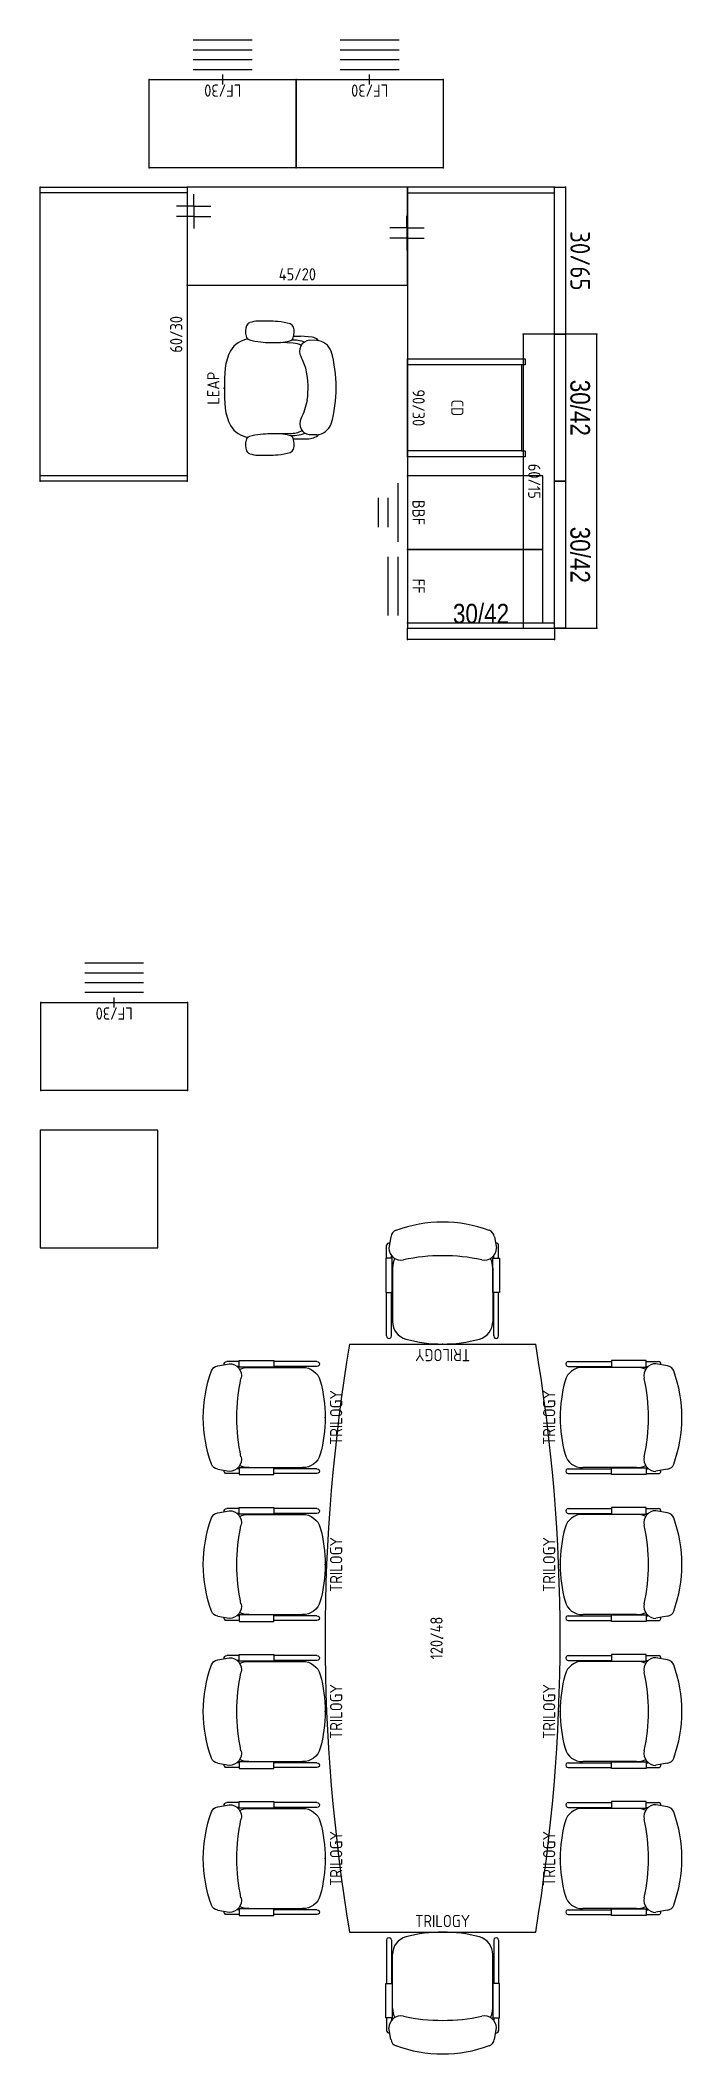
# Model space of a CAD drawing. Extents: x 13 to 2552, y -79 to 935.
# Drawn here: x 13.2 to 144.8, y 29.5 to 441 of the extents above; entities that cross this region are included whole.
import ezdxf
from ezdxf.enums import TextEntityAlignment as Align

# ---------------------------------------------------------------- set-up
doc = ezdxf.new("R2010")
doc.units = 0
doc.header["$LTSCALE"] = 0.375
doc.header["$MEASUREMENT"] = 0
doc.layers.get('0').update_dxf_attribs({"lineweight": 0})
for name, color, linetype in [('A-FURN', 1, 'Continuous'), ('A-FURN-P-FILE', 1, 'Continuous'), ('A-FURN-P-FILE-T', 7, 'Continuous'), ('A-FURN-P-FREE', 1, 'Continuous'), ('A-FURN-P-FREE-T', 7, 'Continuous'), ('A-FURN-P-PEDS', 1, 'Continuous'), ('A-FURN-P-PEDS-T', 7, 'Continuous'), ('A-FURN-P-PNLS-42', 3, 'Continuous'), ('A-FURN-P-PNLS-42-T', 3, 'Continuous'), ('A-FURN-P-PNLS-65', 3, 'Continuous'), ('A-FURN-P-PNLS-65-T', 3, 'Continuous'), ('A-FURN-P-SEAT', 1, 'Continuous'), ('A-FURN-P-SEAT-T', 7, 'Continuous'), ('A-FURN-P-TABL', 1, 'Continuous'), ('A-FURN-P-WKSF', 1, 'Continuous'), ('A-FURN-P-WKSF-BRK', 1, 'Continuous'), ('A-FURN-P-WKSF-BRK-T', 7, 'Continuous'), ('A-FURN-P-WKSF-T', 7, 'Continuous')]:
    doc.layers.add(name, color=color, linetype=linetype)
doc.styles.add('Notes', font='architxt.shx')
doc.styles.get("Standard").update_dxf_attribs({"font": 'ARIALN.TTF'})

# ---------------------------------------------------------------- blocks, each defined once
blk = doc.blocks.new('P_9283A')
at = {"layer": 'A-FURN-P-FREE'}
for p, q in [((0, 0), (0, -30)), ((90, 0), (0, 0)), ((1.125, -30), (1.125, 0)), ((88.875, -30), (88.875, 0)), ((90, -30), (90, 0)), ((0, -30), (90, -30))]:
    blk.add_line(p, q, dxfattribs=at)
for p in [(0, 0), (90, 0), (0, -30), (90, -30)]:
    blk.add_point(p, dxfattribs=at)
at = {"layer": 'A-FURN-P-FREE-T', "style": 'Notes', "flags": 1}
for tag in ['CAPPN', 'CAPMG', 'CAPMC', 'CAPQT', 'CAPDH', 'CAPGC']:
    blk.add_attdef(tag, (0, 0), '', height=0.001, dxfattribs=at)
at = {"layer": 'A-FURN-P-FREE-T', "style": 'Notes'}
blk.add_attdef('CAPTG', text='', height=2.5, dxfattribs=at).set_placement((45, -29), align=Align.CENTER)
blk = doc.blocks.new('P_9259A')
at = {"layer": 'A-FURN-P-FREE'}
for p, q in [((0, 0), (60, 0)), ((0, -30), (0, 0)), ((1.125, -30), (1.125, 0)), ((58.875, -30), (58.875, 0)), ((60, 0), (60, -30)), ((60, -30), (0, -30))]:
    blk.add_line(p, q, dxfattribs=at)
for p in [(0, 0), (60, 0), (0, -30), (60, -30)]:
    blk.add_point(p, dxfattribs=at)
at = {"layer": 'A-FURN-P-FREE-T', "style": 'Notes', "flags": 1}
for tag in ['CAPPN', 'CAPMG', 'CAPMC', 'CAPQT', 'CAPDH', 'CAPGC']:
    blk.add_attdef(tag, (0, 0), '', height=0.001, dxfattribs=at)
at = {"layer": 'A-FURN-P-FREE-T', "style": 'Notes'}
blk.add_attdef('CAPTG', text='', height=2.5, dxfattribs=at).set_placement((30, -29), align=Align.CENTER)
blk = doc.blocks.new('P_99004BEWP')
at = {"layer": 'A-FURN-P-WKSF'}
for p, q in [((45, 0), (0, 0)), ((0, 0), (0, -20)), ((45, -20), (45, 0)), ((0, -20), (45, -20))]:
    blk.add_line(p, q, dxfattribs=at)
for p in [(0, 0), (45, 0), (0, -20), (45, -20)]:
    blk.add_point(p, dxfattribs=at)
at = {"layer": 'A-FURN-P-WKSF-T', "style": 'Notes', "flags": 1}
for tag in ['CAPPN', 'CAPMG', 'CAPMC', 'CAPQT', 'CAPDH', 'CAPGC']:
    blk.add_attdef(tag, (0, 0), '', height=0.001, dxfattribs=at)
at = {"layer": 'A-FURN-P-WKSF-T', "style": 'Notes'}
blk.add_attdef('CAPTG', text='', height=2.5, dxfattribs=at).set_placement((22.5, -19), align=Align.CENTER)
blk = doc.blocks.new('P_99365')
at = {"layer": 'A-FURN-P-WKSF-BRK'}
for p, q in [((0, 0), (-3.5, 0)), ((0, 0), (0, 2.4375)), ((0, 0), (0, -4.5625)), ((0, 0), (3.5, 0)), ((0, -2.125), (-3.5, -2.125)), ((0, -2.125), (3.5, -2.125))]:
    blk.add_line(p, q, dxfattribs=at)
blk.add_point((0, 0), dxfattribs=at)
at = {"layer": 'A-FURN-P-WKSF-BRK-T', "style": 'Notes', "flags": 1}
for tag, p in [('CAPPN', (0, 0)), ('CAPMG', (0, 0)), ('CAPMC', (0, 0)), ('CAPQT', (0, 0)), ('CAPDH', (0, 0)), ('CAPGC', (0, 0)), ('CAPTG', (8, -1.25))]:
    blk.add_attdef(tag, p, '', height=0.001, dxfattribs=at)
blk = doc.blocks.new('P_9U947')
at = {"layer": 'A-FURN-P-PEDS'}
for p, q in [((0, 27.625), (0, 0)), ((15, 27.625), (0, 27.625)), ((15, 0), (15, 27.625)), ((0, 0), (15, 0)), ((1.5, -2), (13.5, -2)), ((1.5, -4), (13.5, -4))]:
    blk.add_line(p, q, dxfattribs=at)
for p in [(0, 0), (15, 0)]:
    blk.add_point(p, dxfattribs=at)
at = {"layer": 'A-FURN-P-PEDS-T', "style": 'Notes', "flags": 1}
for tag in ['CAPPN', 'CAPMG', 'CAPMC', 'CAPQT', 'CAPDH', 'CAPGC']:
    blk.add_attdef(tag, (0, 0), '', height=0.001, dxfattribs=at)
at = {"layer": 'A-FURN-P-PEDS-T', "style": 'Notes'}
blk.add_attdef('CAPTG', text='', height=2.5, dxfattribs=at).set_placement((7.5, 1), align=Align.CENTER)
blk = doc.blocks.new('P_9U948')
at = {"layer": 'A-FURN-P-PEDS'}
for p, q in [((0, 27.625), (0, 0)), ((15, 27.625), (0, 27.625)), ((15, 0), (15, 27.625)), ((0, 0), (15, 0)), ((1.5, -2), (13.5, -2)), ((4.5, -4), (10.5, -4)), ((4.5, -6), (10.5, -6))]:
    blk.add_line(p, q, dxfattribs=at)
for p in [(0, 0), (15, 0)]:
    blk.add_point(p, dxfattribs=at)
at = {"layer": 'A-FURN-P-PEDS-T', "style": 'Notes', "flags": 1}
for tag in ['CAPPN', 'CAPMG', 'CAPMC', 'CAPQT', 'CAPDH', 'CAPGC']:
    blk.add_attdef(tag, (0, 0), '', height=0.001, dxfattribs=at)
at = {"layer": 'A-FURN-P-PEDS-T', "style": 'Notes'}
blk.add_attdef('CAPTG', text='', height=2.5, dxfattribs=at).set_placement((7.5, 1), align=Align.CENTER)
blk = doc.blocks.new('P_99409')
at = {"layer": 'A-FURN-P-PEDS'}
for p, q in [((-10, 24), (-8.75, 24)), ((-10, 0), (-10, 24)), ((-8.75, 24), (-8.75, 23.25)), ((-8.75, 23.25), (8.75, 23.25)), ((-8.75, 23.25), (-8.75, 0)), ((8.75, 24), (10, 24)), ((8.75, 23.25), (8.75, 24)), ((8.75, 23.25), (8.75, 0)), ((10, 24), (10, 0)), ((10, 0), (-10, 0))]:
    blk.add_line(p, q, dxfattribs=at)
blk.add_point((0, 0), dxfattribs=at)
at = {"layer": 'A-FURN-P-PEDS-T', "style": 'Notes'}
blk.add_attdef('CAPTG', text='', height=2.5, dxfattribs=at).set_placement((0, 1), align=Align.CENTER)
at = {"layer": 'A-FURN-P-PEDS-T', "style": 'Notes', "flags": 1}
for tag in ['CAPPN', 'CAPMG', 'CAPMC', 'CAPQT', 'CAPDH', 'CAPGC']:
    blk.add_attdef(tag, (0, 0), '', height=0.001, dxfattribs=at)
blk = doc.blocks.new('P_462LEAP9L')
at = {"layer": 'A-FURN-P-SEAT'}
for p, q in [((-9.21875, -13.4375), (-9.3125, -10.46875)), ((9.15625, -14.0625), (9.34375, -11.46875)), ((-10.34375, -14.09375), (-10.34375, -16.90625)), ((10.40625, -17.90625), (10.59375, -15.53125)), ((10.59375, -14.15625), (10.59375, -15.53125)), ((-9.5, -18.875), (-9.5, -17.59375)), ((9.75, -18.875), (9.78125, -17.40625))]:
    blk.add_line(p, q, dxfattribs=at)
for centre, radius, start, end in [((-5.40625, -5.3125), 4.60309, 118.7516633, 175.0895908), ((-3.25, -9.21875), 9.05777, 95.4173329, 118.7517589), ((0, -43.46875), 43.46307, 84.5825082, 95.4175583), ((3.25, -9.21875), 9.05777, 61.2482392, 84.5826721), ((5.40625, -5.3125), 4.60309, 4.9104113, 61.2483349), ((12.28125, -8.46875), 25.98489, 176.5712091, 185.4703308), ((-6.15625, -7.34375), 7.54303, 163.3426763, 176.5713183), ((-12.40625, -5.46875), 1, 110.3692454, 163.3426763), ((-11.5, -7.9375), 3.60212, 75.3858087, 110.3701811), ((-10.84375, -5.40625), 1, 16.2003396, 75.3858087), ((-22.1875, -8.6875), 12.82375, 5.8346362, 16.2003396), ((-37.0625, -10.21875), 27.76665, 357.4560651, 5.8346084), ((37.0625, -10.21875), 27.76665, 174.1653979, 182.5439499), ((22.1875, -8.6875), 12.82375, 163.7996569, 174.1653706), ((10.84375, -5.40625), 1, 104.6141963, 163.7996569), ((11.5, -7.9375), 3.60212, 69.6298239, 104.6141963), ((12.40625, -5.46875), 1, 16.657327, 69.6307528), ((6.15625, -7.34375), 7.54303, 3.428686, 16.657327), ((-12.28125, -8.46875), 25.98489, 354.5296569, 3.4287917), ((0.21875, -9.625), 13.88466, 185.4703582, 195.9393033), ((-24.4375, -9.9375), 15.1794, 347.0184705, 354.2156321), ((24.4375, -9.9375), 15.1794, 185.7843693, 192.9815172), ((-0.21875, -9.625), 13.88466, 344.0606981, 354.5296569), ((-12.15625, -13.15625), 1, 195.9393033, 254.01744), ((-11.46875, -10.6875), 3.57363, 254.017358, 289.1726422), ((-10.625, -13.125), 1, 289.1721504, 347.0184978), ((-3.03125, -14), 6.60861, 172.5780073, 202.0103716), ((-7.25, -17.625), 2.22994, 60.3226871, 179.2373461), ((-4.40625, -13.59375), 4.81682, 178.0385113, 208.2729037), ((1.03125, -0.625), 16.70801, 244.4709665, 257.9539785), ((-1.65625, 1.15625), 18.68013, 286.7419965, 295.6038117), ((7.5625, -17.5625), 2.21245, 4.2927833, 121.4660078), ((3.84375, -13.5625), 5.35026, 336.3257547, 354.3563886), ((2.96875, -14.09375), 6.84958, 340.4181036, 3.2144834), ((10.625, -13.125), 1, 192.9815172, 250.8278509), ((11.46875, -10.6875), 3.57363, 250.8273592, 285.9826433), ((12.15625, -13.15625), 1, 285.9825341, 344.0606981), ((-6.71875, -16.9375), 3.62425, 179.6151648, 221.2134348), ((-6, -18.53125), 3.53954, 185.252038, 248.419936), ((0, 1.0625), 18.17117, 262.2666146, 281.8116927), ((6.28125, -18.59375), 3.47662, 290.9403225, 355.3876652), ((7.84375, -17.46875), 2.60135, 315.2492116, 350.2383037), ((0.125, 5.125), 27.96808, 254.6320751, 285.3679263)]:
    blk.add_arc(centre, radius, start, end, dxfattribs=at)
blk.add_point((0, 0), dxfattribs=at)
at = {"layer": 'A-FURN-P-SEAT-T', "style": 'Notes'}
blk.add_attdef('CAPTG', text='', height=2.5, dxfattribs=at).set_placement((0, 1), align=Align.CENTER)
at = {"layer": 'A-FURN-P-SEAT-T', "style": 'Notes', "flags": 1}
for tag in ['CAPPN', 'CAPMG', 'CAPMC', 'CAPQT', 'CAPDH', 'CAPGC']:
    blk.add_attdef(tag, (0, 0), '', height=0.001, dxfattribs=at)
blk = doc.blocks.new('P_9TT6015')
at = {"layer": 'A-FURN-P-WKSF'}
for p, q in [((60, 6.375), (0, 6.375)), ((0, 6.375), (0, -8.625)), ((60, -8.625), (60, 6.375)), ((0, -8.625), (60, -8.625))]:
    blk.add_line(p, q, dxfattribs=at)
for p in [(0, 6.375), (60, 6.375), (0, 0), (0, -8.625), (60, -8.625)]:
    blk.add_point(p, dxfattribs=at)
at = {"layer": 'A-FURN-P-WKSF-T', "style": 'Notes', "flags": 1}
for tag in ['CAPPN', 'CAPMG', 'CAPMC', 'CAPQT', 'CAPDH', 'CAPGC']:
    blk.add_attdef(tag, (0, 0), '', height=0.001, dxfattribs=at)
at = {"layer": 'A-FURN-P-WKSF-T', "style": 'Notes'}
blk.add_attdef('CAPTG', text='', height=2.5, dxfattribs=at).set_placement((30, -7.625), align=Align.CENTER)
blk = doc.blocks.new('P_9LF18305F')
at = {"layer": 'A-FURN-P-FILE'}
for p, q in [((0, -18), (0, 0)), ((0, 0), (30, 0)), ((30, 0), (30, -18)), ((30, -18), (0, -18)), ((9, -20), (21, -20)), ((15, -17), (15, -19)), ((9, -22), (21, -22)), ((9, -24), (21, -24)), ((9, -26), (21, -26))]:
    blk.add_line(p, q, dxfattribs=at)
for p in [(0, 0), (30, 0), (0, -18), (30, -18)]:
    blk.add_point(p, dxfattribs=at)
at = {"layer": 'A-FURN-P-FILE-T', "style": 'Notes', "flags": 1}
for tag in ['CAPPN', 'CAPMG', 'CAPMC', 'CAPQT', 'CAPDH', 'CAPGC']:
    blk.add_attdef(tag, (0, 0), '', height=0.001, dxfattribs=at)
at = {"layer": 'A-FURN-P-FILE-T', "style": 'Notes'}
blk.add_attdef('CAPTG', text='', height=2.5, dxfattribs=at).set_placement((15, -17), align=Align.CENTER)
blk = doc.blocks.new('P_98013')
at = {"layer": 'A-FURN-P-PNLS-42'}
for p, q in [((0, 0), (0, 2.25)), ((0, 2.25), (30, 2.25)), ((30, 0), (0, 0)), ((30, 2.25), (30, 0))]:
    blk.add_line(p, q, dxfattribs=at)
for p in [(0, 2.25), (0, 0), (30, 2.25), (30, 0)]:
    blk.add_point(p, dxfattribs=at)
at = {"layer": 'A-FURN-P-PNLS-42-T'}
blk.add_attdef('CAPTG', text='', height=4, dxfattribs=at).set_placement((15, 3.25), align=Align.CENTER)
at = {"layer": 'A-FURN-P-PNLS-42-T', "flags": 1}
for tag in ['CAPPN', 'CAPMG', 'CAPMC', 'CAPQT', 'CAPDH', 'CAPGC']:
    blk.add_attdef(tag, (0, 0), '', height=0.001, dxfattribs=at)
blk = doc.blocks.new('P_98213')
at = {"layer": 'A-FURN-P-PNLS-65'}
for p, q in [((0, 0), (0, 2.25)), ((0, 2.25), (30, 2.25)), ((30, 0), (0, 0)), ((30, 2.25), (30, 0))]:
    blk.add_line(p, q, dxfattribs=at)
for p in [(0, 2.25), (0, 0), (30, 2.25), (30, 0)]:
    blk.add_point(p, dxfattribs=at)
at = {"layer": 'A-FURN-P-PNLS-65-T', "style": 'Notes'}
blk.add_attdef('CAPTG', text='', height=4, dxfattribs=at).set_placement((15, 3.25), align=Align.CENTER)
at = {"layer": 'A-FURN-P-PNLS-65-T', "style": 'Notes', "flags": 1}
for tag in ['CAPPN', 'CAPMG', 'CAPMC', 'CAPQT', 'CAPDH', 'CAPGC']:
    blk.add_attdef(tag, (0, 0), '', height=0.001, dxfattribs=at)
blk = doc.blocks.new('P_851204838')
at = {"layer": 'A-FURN-P-FREE'}
for p, q in [((-60, 19), (-60, -19)), ((60, 19), (60, -19))]:
    blk.add_line(p, q, dxfattribs=at)
for centre, start, end in [((0, -338.5), 80.4727, 99.5273), ((0, 338.5), 260.4727, 279.5273)]:
    blk.add_arc(centre, 362.5, start, end, dxfattribs=at)
blk.add_point((0, 0), dxfattribs=at)
at = {"layer": 'A-FURN-P-FREE-T', "style": 'Notes'}
blk.add_attdef('CAPTG', text='', height=2.5, dxfattribs=at).set_placement((0, 0), align=Align.CENTER)
at = {"layer": 'A-FURN-P-FREE-T', "style": 'Notes', "flags": 1}
for tag in ['CAPPN', 'CAPMG', 'CAPMC', 'CAPQT', 'CAPDH', 'CAPGC']:
    blk.add_attdef(tag, (0, 0), '', height=0.001, dxfattribs=at)
blk = doc.blocks.new('P_421482N')
at = {"layer": 'A-FURN-P-SEAT'}
for p, q in [((-11.4375, -1.65625), (-11.4375, -10.5)), ((-10.4375, -1.65625), (-10.4375, -10.5)), ((10.4375, -1.65625), (10.4375, -10.5)), ((11.4375, -1.65625), (11.4375, -10.5)), ((-10.21875, -15.5625), (-10.21875, -4.625)), ((10.21875, -15.5625), (10.21875, -4.625)), ((-11.625, -17.53125), (-11.625, -10.5)), ((-11.625, -10.5), (-10.28125, -10.5)), ((-10.28125, -10.5), (-10.28125, -17.53125)), ((10.28125, -10.5), (10.28125, -17.53125)), ((11.625, -10.5), (10.28125, -10.5)), ((11.625, -17.53125), (11.625, -10.5)), ((-10.28125, -17.53125), (-11.625, -17.53125)), ((-11.4375, -17.53125), (-11.4375, -20.09375)), ((-10.5625, -21.90625), (-10.96875, -19.5625)), ((-10.4375, -17.53125), (-10.4375, -17.9375)), ((-10.28125, -16.5625), (-10.125, -16.53125)), ((10.28125, -16.5625), (10.125, -16.53125)), ((10.28125, -17.53125), (11.625, -17.53125)), ((10.4375, -17.53125), (10.4375, -17.9375)), ((10.5625, -21.90625), (10.96875, -19.5625)), ((11.4375, -17.53125), (11.4375, -20.09375))]:
    blk.add_line(p, q, dxfattribs=at)
for centre, radius, start, end in [((0, -28.625), 28.625, 74.8107136, 105.1841277), ((-10.9375, -1.65625), 0.49829, 359.9927973, 180.0071904), ((-6.53125, -4.5625), 3.69809, 105.184319, 180.7989049), ((6.53125, -4.5625), 3.69809, 359.2010965, 74.8156792), ((10.9375, -1.65625), 0.49829, 359.9927973, 180.0071904), ((-5.875, -15.5625), 4.34913, 179.9996225, 206.0027811), ((5.875, -15.5625), 4.34913, 333.9972066, 0.0003806), ((-10.9375, -20.09375), 0.5, 180.000005, 282.3639818), ((-8.53125, -19.5625), 2.45623, 77.8075821, 179.932673), ((0, 19.84375), 37.875, 257.8075939, 282.1924074), ((8.53125, -19.5625), 2.45623, 0.0673306, 102.1924161), ((10.9375, -20.09375), 0.5, 257.6360196, 0), ((-8.96875, -21.71875), 1.58783, 187.7462728, 249.9294352), ((0, 2.875), 27.75, 249.9202007, 290.0704842), ((8.96875, -21.71875), 1.58783, 290.0705662, 352.2537286)]:
    blk.add_arc(centre, radius, start, end, dxfattribs=at)
blk.add_point((0, 0), dxfattribs=at)
at = {"layer": 'A-FURN-P-SEAT-T', "style": 'Notes'}
blk.add_attdef('CAPTG', text='', height=2.5, dxfattribs=at).set_placement((0, 1), align=Align.CENTER)
at = {"layer": 'A-FURN-P-SEAT-T', "style": 'Notes', "flags": 1}
for tag in ['CAPPN', 'CAPMG', 'CAPMC', 'CAPQT', 'CAPDH', 'CAPGC']:
    blk.add_attdef(tag, (0, 0), '', height=0.001, dxfattribs=at)

msp = doc.modelspace()

# ---------------------------------------------------------------- linework, layer by layer
at = {"layer": 'A-FURN-P-TABL'}
msp.add_lwpolyline([(13.25, 194.57), (37.25, 194.57), (37.25, 218.57), (13.25, 218.57)], close=True, dxfattribs=at)

# ---------------------------------------------------------------- block references
for name, p, rotation, values in [('P_9LF18305F', (65.5, 415), 180, {'CAPTG': 'LF/30'}), ('P_9LF18305F', (95.5, 415), 180, {'CAPTG': 'LF/30'}), ('P_98213', (118.25, 411), 270, {'CAPTG': '30/65'}), ('P_98013', (118.25, 381), 270, {'CAPTG': '30/42'}), ('P_98013', (118.25, 351), 270, {'CAPTG': '30/42'}), ('P_9LF18305F', (43.33, 226.65), 180, {'CAPTG': 'LF/30'}), ('P_421482N', (95.41, 174.94), 180, {'CAPTG': 'TRILOGY'}), ('P_851204838', (95.41, 114.94), 90, {'CAPTG': '120/48'})]:
    msp.add_blockref(name, p, dxfattribs=dict(rotation=rotation)).add_auto_attribs(values)
for name, p, values in [('P_98013', (88.25, 318.75), {'CAPTG': '30/42'}), ('P_421482N', (95.41, 54.94), {'CAPTG': 'TRILOGY'})]:
    msp.add_blockref(name, p).add_auto_attribs(values)
at = {"layer": 'A-FURN'}
for name, p, rotation, values in [('P_9259A', (13.25, 351), 90, {'CAPTG': '60/30'}), ('P_9283A', (118.25, 411), 270, {'CAPTG': '90/30'}), ('P_462LEAP9L', (50.83, 370.01), 90, {'CAPTG': 'LEAP'}), ('P_9TT6015', (120.5, 381), 270, {'CAPTG': '60/15'}), ('P_9U948', (88.25, 352.12), 270, {'CAPTG': 'BBF'}), ('P_9U947', (88.25, 337.12), 270, {'CAPTG': 'FF'}), ('P_421482N', (119.41, 159.94), 90, {'CAPTG': 'TRILOGY'}), ('P_421482N', (119.41, 129.94), 90, {'CAPTG': 'TRILOGY'}), ('P_421482N', (119.41, 99.94), 90, {'CAPTG': 'TRILOGY'}), ('P_421482N', (119.41, 69.94), 90, {'CAPTG': 'TRILOGY'})]:
    msp.add_blockref(name, p, dxfattribs=dict(at, rotation=rotation)).add_auto_attribs(values)
for p in [(44.58, 407.14), (88.13, 402.72)]:
    msp.add_blockref('P_99365', p, dxfattribs=at)
msp.add_blockref('P_99004BEWP', (43.25, 411), dxfattribs=at).add_auto_attribs({'CAPTG': '45/20'})
ref = msp.add_blockref('P_99409', (88.25, 366), dxfattribs=dict(at, rotation=270))
ref.add_attrib('CAPTG', 'CD', dxfattribs={"layer": 'A-FURN-P-PEDS-T', "height": 2.5, "rotation": 270, "style": 'Notes'}).set_placement((97.16, 366), align=Align.CENTER)
ref = msp.add_blockref('P_421482N', (71.41, 159.94), dxfattribs=dict(at, xscale=-1, rotation=270))
ref.add_attrib('CAPTG', 'TRILOGY', dxfattribs={"layer": 'A-FURN-P-SEAT-T', "height": 2.5, "rotation": 90, "style": 'Notes'}).set_placement((74.91, 159.94), align=Align.CENTER)
ref = msp.add_blockref('P_421482N', (71.41, 129.94), dxfattribs=dict(at, xscale=-1, rotation=270))
ref.add_attrib('CAPTG', 'TRILOGY', dxfattribs={"layer": 'A-FURN-P-SEAT-T', "height": 2.5, "rotation": 90, "style": 'Notes'}).set_placement((74.91, 129.94), align=Align.CENTER)
ref = msp.add_blockref('P_421482N', (71.41, 99.94), dxfattribs=dict(at, xscale=-1, rotation=270))
ref.add_attrib('CAPTG', 'TRILOGY', dxfattribs={"layer": 'A-FURN-P-SEAT-T', "height": 2.5, "rotation": 90, "style": 'Notes'}).set_placement((74.91, 99.94), align=Align.CENTER)
ref = msp.add_blockref('P_421482N', (71.41, 69.94), dxfattribs=dict(at, xscale=-1, rotation=270))
ref.add_attrib('CAPTG', 'TRILOGY', dxfattribs={"layer": 'A-FURN-P-SEAT-T', "height": 2.5, "rotation": 90, "style": 'Notes'}).set_placement((74.91, 69.94), align=Align.CENTER)

doc.saveas('drawing.dxf')
